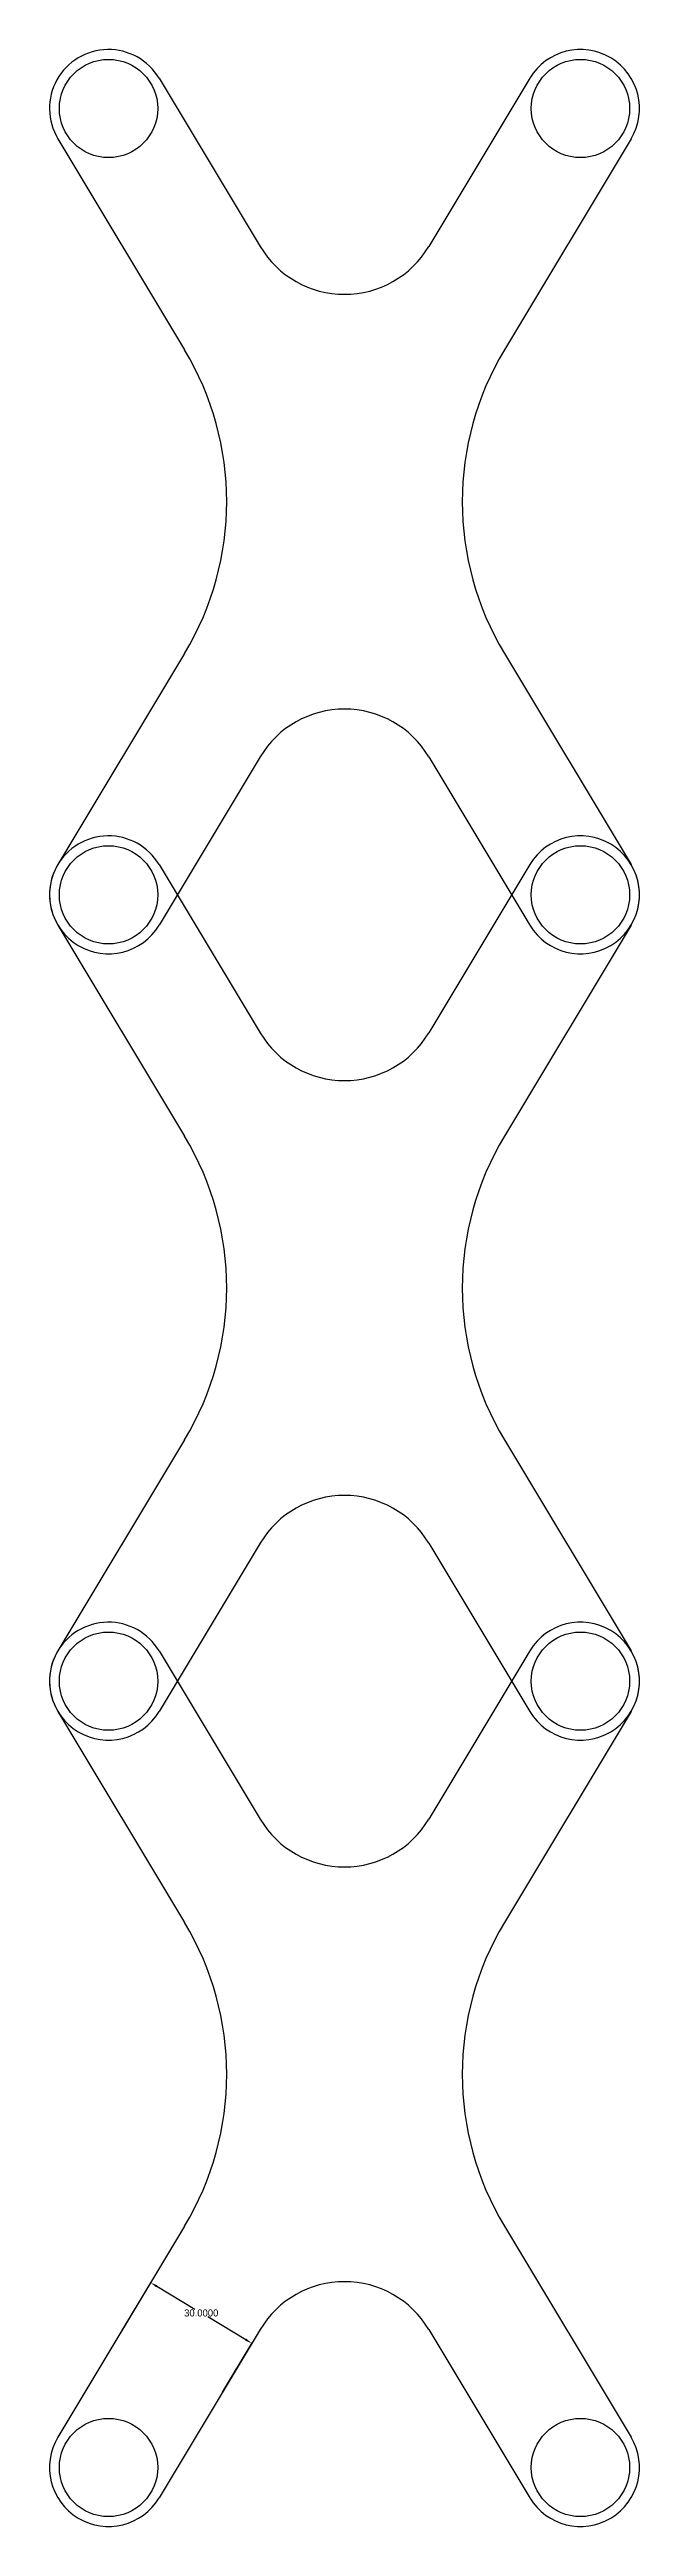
# Model space of a CAD drawing. Header units: millimetres. Extents: x 7085 to 25803, y -5245 to 9436.
# Drawn here: x 10579 to 10729, y 3151 to 3781 of the extents above; entities that cross this region are included whole.
import ezdxf

# ---------------------------------------------------------------- set-up
doc = ezdxf.new("R2010")
doc.units = ezdxf.units.MM
doc.dimstyles.get("Standard").update_dxf_attribs({"dimtxt": 0.18, "dimasz": 0.18, "dimexe": 0.18, "dimexo": 0.0625, "dimgap": 0.09, "dimtad": 0, "dimtih": 1, "dimtoh": 1, "dimdec": 4, "dimzin": 0, "dimdsep": 46, "dimtxsty": 'Standard', "dimcen": 0.09, "dimclrd": 256, "dimclre": 256, "dimclrt": 256, "dimadec": 0, "dimazin": 0, "dimtfac": 1, "dimtdec": 4, "dimtofl": 0, "dimtmove": 0, "dimatfit": 3, "dimfxl": 1, "dimtolj": 1, "dimtzin": 0, "dimlwd": -1, "dimlwe": -1, "dimarcsym": 0})

msp = doc.modelspace()

# ---------------------------------------------------------------- blocks, each defined once
blk = doc.blocks.new('*D20')
at = {"color": 0, "lineweight": -2, "transparency": 16777216}
for p, q in [((10597.35, 3200.94), (10604.87, 3213.49)), ((10606.33, 3212.41), (10615.99, 3206.61)), ((10628.96, 3198.82), (10619.29, 3204.63)), ((10623.07, 3185.51), (10630.6, 3198.05))]:
    blk.add_line(p, q, dxfattribs=at)
at = {"color": 0, "transparency": 16777216}
for points in [[(10606.48, 3212.66), (10606.17, 3212.15), (10604.78, 3213.33)], [(10629.12, 3199.08), (10628.81, 3198.57), (10630.51, 3197.9)]]:
    blk.add_solid(points, dxfattribs=at)
at = {"layer": 'Defpoints', "color": 0, "transparency": 16777216}
for p in [(10597.32, 3200.89), (10630.51, 3197.9), (10623.04, 3185.45)]:
    blk.add_point(p, dxfattribs=at)
at = {"color": 0, "transparency": 16777216, "insert": (10617.64, 3205.62), "char_height": 1.8, "attachment_point": 5}
blk.add_mtext('\\A1;30.0000', dxfattribs=at)

# ---------------------------------------------------------------- dimensions: what is measured, and where the dimension line sits
dim = msp.add_aligned_dim(p1=(10597.31539, 3200.88959), p2=(10623.04018, 3185.45472), distance=14.51168, dimstyle='Standard', override={"dimtxt": 1.8, "dimasz": 1.8, "dimgap": 0.09, "dimclrd": 0, "dimclre": 0, "dimclrt": 0, "dimlwd": 65534, "dimlwe": 65534})
dim.commit()
dim.dimension.update_dxf_attribs({"geometry": '*D20', "text_midpoint": (10617.64398, 3205.61581)})

# ---------------------------------------------------------------- linework, layer by layer
for p, q in [((10606.93157, 3774.0419), (10632.63185, 3731.20809)), ((10701.20678, 3774.0419), (10675.50649, 3731.20809)), ((10581.20678, 3758.60703), (10613.42401, 3704.91165)), ((10726.93157, 3758.60703), (10694.71434, 3704.91165)), ((10613.42401, 3627.73728), (10581.20678, 3574.0419)), ((10694.71434, 3627.73728), (10726.93157, 3574.0419)), ((10632.63185, 3601.44083), (10606.93157, 3558.60703)), ((10675.50649, 3601.44083), (10701.20678, 3558.60703)), ((10606.93157, 3574.0419), (10632.63185, 3531.20809)), ((10701.20678, 3574.0419), (10675.50649, 3531.20809)), ((10581.20678, 3558.60703), (10613.42401, 3504.91165)), ((10726.93157, 3558.60703), (10694.71434, 3504.91165)), ((10613.42401, 3427.73728), (10581.20678, 3374.0419)), ((10694.71434, 3427.73728), (10726.93157, 3374.0419)), ((10632.63185, 3401.44083), (10606.93157, 3358.60703)), ((10675.50649, 3401.44083), (10701.20678, 3358.60703)), ((10606.93157, 3374.0419), (10632.63185, 3331.20809)), ((10701.20678, 3374.0419), (10675.50649, 3331.20809)), ((10581.20678, 3358.60703), (10613.42401, 3304.91165)), ((10726.93157, 3358.60703), (10694.71434, 3304.91165)), ((10613.42401, 3227.73728), (10581.20678, 3174.0419)), ((10694.71434, 3227.73728), (10726.93157, 3174.0419)), ((10632.63185, 3201.44083), (10606.93157, 3158.60703)), ((10675.50649, 3201.44083), (10701.20678, 3158.60703))]:
    msp.add_line(p, q)
for centre in [(10594.06917, 3766.32446), (10714.06917, 3766.32446), (10594.06917, 3566.32446), (10594.06917, 3566.32446), (10714.06917, 3566.32446), (10714.06917, 3566.32446), (10594.06917, 3366.32446), (10594.06917, 3366.32446), (10714.06917, 3366.32446), (10714.06917, 3366.32446), (10594.06917, 3166.32446), (10714.06917, 3166.32446)]:
    msp.add_circle(centre, 12.5)
for centre, radius, start, end in [((10594.06917, 3766.32446), 15, 30.96375653, 210.96375653), ((10714.06917, 3766.32446), 15, 329.03624347, 149.03624347), ((10654.06917, 3744.07049), 25, 210.96375653, 329.03624347), ((10549.11204, 3666.32446), 75, 329.03624347, 30.96375653), ((10759.02631, 3666.32446), 75, 149.03624347, 210.96375653), ((10654.06917, 3588.57844), 25, 30.96375653, 149.03624347), ((10594.06917, 3566.32446), 15, 30.96375653, 210.96375653), ((10714.06917, 3566.32446), 15, 329.03624347, 149.03624347), ((10594.06917, 3566.32446), 15, 149.03624347, 329.03624347), ((10714.06917, 3566.32446), 15, 210.96375653, 30.96375653), ((10654.06917, 3544.07049), 25, 210.96375653, 329.03624347), ((10549.11204, 3466.32446), 75, 329.03624347, 30.96375653), ((10759.02631, 3466.32446), 75, 149.03624347, 210.96375653), ((10654.06917, 3388.57844), 25, 30.96375653, 149.03624347), ((10594.06917, 3366.32446), 15, 30.96375653, 210.96375653), ((10714.06917, 3366.32446), 15, 329.03624347, 149.03624347), ((10594.06917, 3366.32446), 15, 149.03624347, 329.03624347), ((10714.06917, 3366.32446), 15, 210.96375653, 30.96375653), ((10654.06917, 3344.07049), 25, 210.96375653, 329.03624347), ((10549.11204, 3266.32446), 75, 329.03624347, 30.96375653), ((10759.02631, 3266.32446), 75, 149.03624347, 210.96375653), ((10654.06917, 3188.57844), 25, 30.96375653, 149.03624347), ((10594.06917, 3166.32446), 15, 149.03624347, 329.03624347), ((10714.06917, 3166.32446), 15, 210.96375653, 30.96375653)]:
    msp.add_arc(centre, radius, start, end)

msp.set_redraw_order([(e.dxf.handle, doc.entitydb.next_handle()) for e in msp.query("TEXT MTEXT ATTDEF DIMENSION ARC_DIMENSION")])  # texts and dimensions are drawn at this point

doc.saveas('drawing.dxf')
